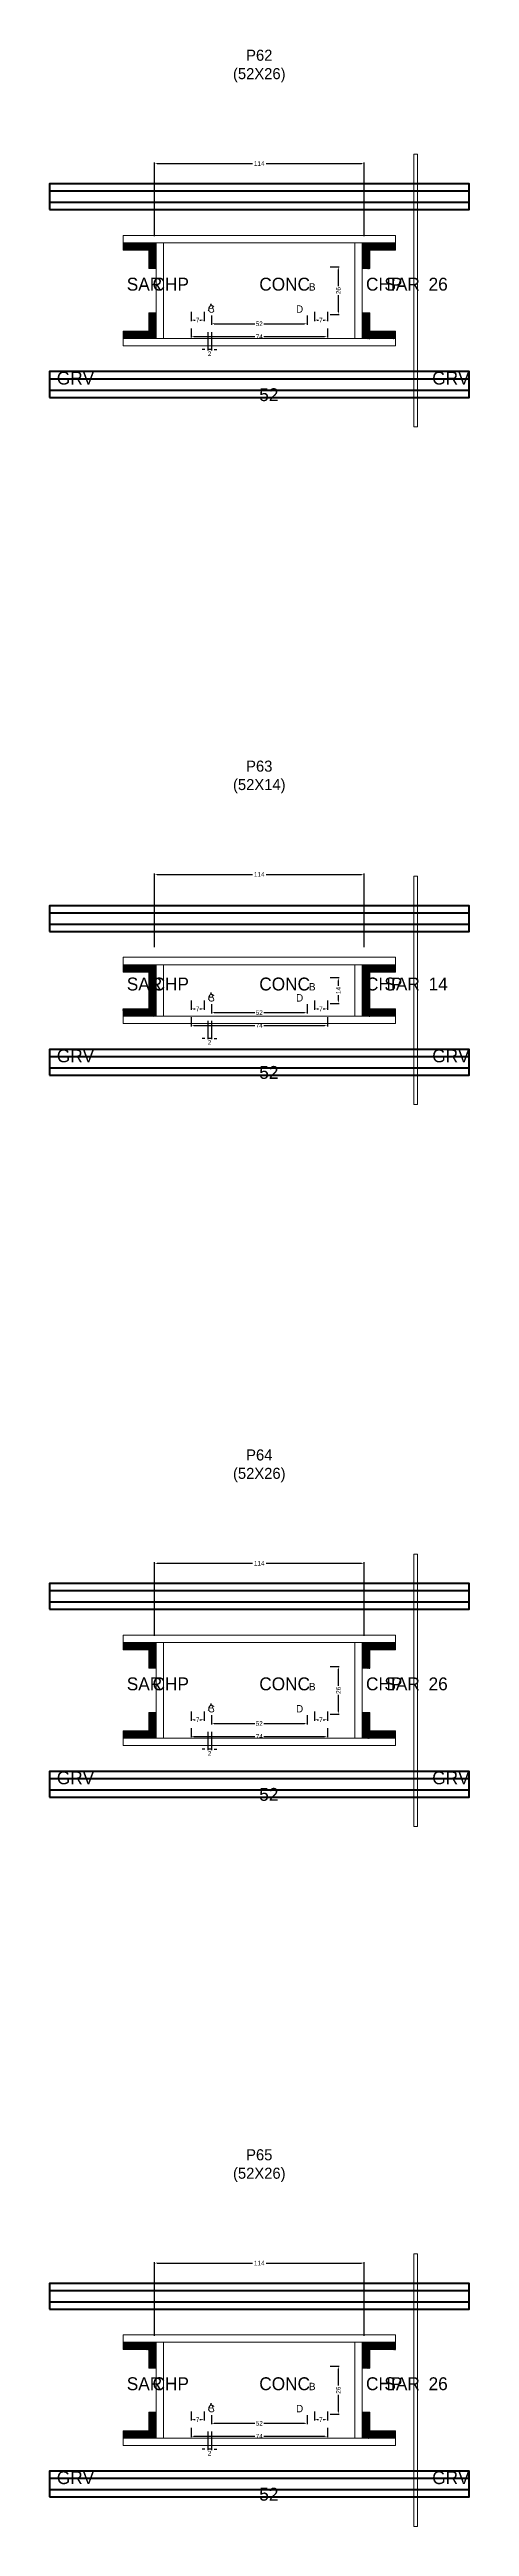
# Model space of a CAD drawing. Header units: centimetres. Extents: x -10500 to 4105, y -36866 to 295.
# Drawn here: x -114 to 114, y -24254 to -22909 of the extents above; entities that cross this region are included whole.
import ezdxf

# ---------------------------------------------------------------- set-up
doc = ezdxf.new("R2010")
doc.units = ezdxf.units.CM
for name, color, linetype in [('COTA', 241, 'Continuous'), ('GRAVATA', 224, 'Continuous'), ('Hachura', 251, 'Continuous'), ('NOMENCLATURA', 7, 'Continuous'), ('SARRAFO', 251, 'Continuous'), ('Texto Seção', 7, 'Continuous')]:
    doc.layers.add(name, color=color, linetype=linetype)
doc.dimstyles.new('cotax2', dxfattribs={"dimtxt": 2.5, "dimasz": 1.5, "dimexe": 0.5, "dimexo": 0.5, "dimgap": 0.5, "dimtad": 1, "dimcen": 2.5, "dimazin": 3, "dimtfac": 1, "dimtmove": 0, "dimatfit": 3})

msp = doc.modelspace()

# ---------------------------------------------------------------- texts
at = {"layer": 'NOMENCLATURA'}
for s, p in [('B', (27, -23040)), ('A', (-28, -23051)), ('C', (-28, -23052)), ('D', (20, -23052)), ('A', (-28, -23425)), ('C', (-28, -23426)), ('D', (20, -23426)), ('B', (27, -23420)), ('B', (27, -23800)), ('A', (-28, -23811)), ('C', (-28, -23812)), ('D', (20, -23812)), ('B', (27, -24180)), ('A', (-28, -24191)), ('C', (-28, -24192)), ('D', (20, -24192))]:
    msp.add_text(s, height=4, dxfattribs=at).set_placement(p)
at = {"layer": 'NOMENCLATURA', "char_height": 6, "attachment_point": 8}
for s, insert in [('P62\\P(52X26)', (0, -22927)), ('P63\\P(52X14)', (0, -23313)), ('P64\\P(52X26)', (0, -23687)), ('P65\\P(52X26)', (0, -24067))]:
    msp.add_mtext(s, dxfattribs=dict(at, insert=insert))
at = {"layer": 'Texto Seção'}
for s, p in [('SAR', (-72, -23040)), ('CHP', (-58, -23040)), ('CONC', (0, -23040)), ('CHP', (58, -23040)), ('SAR', (68, -23040)), ('26', (92, -23040)), ('GRV', (-110, -23091)), ('GRV', (94, -23091)), ('52', (0, -23100)), ('SAR', (-72, -23420)), ('CHP', (-58, -23420)), ('CONC', (0, -23420)), ('CHP', (58, -23420)), ('SAR', (68, -23420)), ('14', (92, -23420)), ('GRV', (-110, -23459)), ('GRV', (94, -23459)), ('52', (0, -23468)), ('SAR', (-72, -23800)), ('CHP', (-58, -23800)), ('CONC', (0, -23800)), ('CHP', (58, -23800)), ('SAR', (68, -23800)), ('26', (92, -23800)), ('GRV', (-110, -23851)), ('GRV', (94, -23851)), ('52', (0, -23860)), ('SAR', (-72, -24180)), ('CHP', (-58, -24180)), ('CONC', (0, -24180)), ('CHP', (58, -24180)), ('SAR', (68, -24180)), ('26', (92, -24180)), ('GRV', (-110, -24231)), ('52', (0, -24240)), ('GRV', (94, -24231))]:
    msp.add_text(s, height=7, dxfattribs=at).set_placement(p)

# ---------------------------------------------------------------- blocks, each defined once
blk = doc.blocks.new('_CLOSEDFILLED')
at = {"color": 0, "linetype": 'BYBLOCK'}
blk.add_solid([(-1, 0.16), (0, 0), (-1, -0.16)], dxfattribs=at)
blk = doc.blocks.new('*D1678')
for p, q in [((-37, -24200.5), (-37, -24205.5)), ((-35.5, -24205), (-2.5, -24205)), ((2.5, -24205), (35.5, -24205)), ((37, -24200.5), (37, -24205.5))]:
    blk.add_line(p, q)
at = {"layer": 'Defpoints'}
for p in [(-37, -24200), (-37, -24205), (37, -24200)]:
    blk.add_point(p, dxfattribs=at)
at = {"layer": 'COTA', "xscale": 1.5, "yscale": 1.5, "rotation": 180}
blk.add_blockref('_CLOSEDFILLED', (-37, -24205), dxfattribs=at)
at = {"layer": 'COTA', "xscale": 1.5, "yscale": 1.5}
blk.add_blockref('_CLOSEDFILLED', (37, -24205), dxfattribs=at)
at = {"layer": 'COTA', "insert": (0, -24205), "char_height": 2.5, "attachment_point": 5}
blk.add_mtext('74', dxfattribs=at)
blk = doc.blocks.new('*D1679')
for p, q in [((-26, -24193.5), (-26, -24198.5)), ((26, -24193.5), (26, -24198.5)), ((-24.5, -24198), (-2.5, -24198)), ((2.5, -24198), (24.5, -24198))]:
    blk.add_line(p, q)
at = {"layer": 'Defpoints'}
for p in [(-26, -24193), (26, -24193), (-26, -24198)]:
    blk.add_point(p, dxfattribs=at)
at = {"layer": 'COTA', "xscale": 1.5, "yscale": 1.5, "rotation": 180}
blk.add_blockref('_CLOSEDFILLED', (-26, -24198), dxfattribs=at)
at = {"layer": 'COTA', "xscale": 1.5, "yscale": 1.5}
blk.add_blockref('_CLOSEDFILLED', (26, -24198), dxfattribs=at)
at = {"layer": 'COTA', "insert": (0, -24198), "char_height": 2.5, "attachment_point": 5}
blk.add_mtext('52', dxfattribs=at)
blk = doc.blocks.new('*D1680')
for p, q in [((38.5, -24167), (43.5, -24167)), ((43, -24177.5), (43, -24168.5)), ((38.5, -24193), (43.5, -24193)), ((43, -24191.5), (43, -24182.5))]:
    blk.add_line(p, q)
at = {"layer": 'Defpoints'}
for p in [(38, -24167), (38, -24193), (43, -24193)]:
    blk.add_point(p, dxfattribs=at)
at = {"layer": 'COTA', "xscale": 1.5, "yscale": 1.5}
for p, rotation in [((43, -24167), 90), ((43, -24193), 270)]:
    blk.add_blockref('_CLOSEDFILLED', p, dxfattribs=dict(at, rotation=rotation))
at = {"layer": 'COTA', "insert": (43, -24180), "char_height": 2.5, "attachment_point": 5, "rotation": 90}
blk.add_mtext('26', dxfattribs=at)
blk = doc.blocks.new('*D1681')
for p, q in [((-37, -24191.5), (-37, -24196.5)), ((-30, -24191.5), (-30, -24196.5)), ((-35.5, -24196), (-34.75, -24196)), ((-32.25, -24196), (-31.5, -24196))]:
    blk.add_line(p, q)
at = {"layer": 'Defpoints'}
for p in [(-37, -24191), (-30, -24191), (-37, -24196)]:
    blk.add_point(p, dxfattribs=at)
at = {"layer": 'COTA', "xscale": 1.5, "yscale": 1.5, "rotation": 180}
blk.add_blockref('_CLOSEDFILLED', (-37, -24196), dxfattribs=at)
at = {"layer": 'COTA', "xscale": 1.5, "yscale": 1.5}
blk.add_blockref('_CLOSEDFILLED', (-30, -24196), dxfattribs=at)
at = {"layer": 'COTA', "insert": (-33.5, -24196), "char_height": 2.5, "attachment_point": 5}
blk.add_mtext('7', dxfattribs=at)
blk = doc.blocks.new('*D1682')
for p, q in [((30, -24191.5), (30, -24196.5)), ((37, -24191.5), (37, -24196.5)), ((31.5, -24196), (32.25, -24196)), ((34.75, -24196), (35.5, -24196))]:
    blk.add_line(p, q)
at = {"layer": 'Defpoints'}
for p in [(30, -24191), (37, -24191), (30, -24196)]:
    blk.add_point(p, dxfattribs=at)
at = {"layer": 'COTA', "xscale": 1.5, "yscale": 1.5, "rotation": 180}
blk.add_blockref('_CLOSEDFILLED', (30, -24196), dxfattribs=at)
at = {"layer": 'COTA', "xscale": 1.5, "yscale": 1.5}
blk.add_blockref('_CLOSEDFILLED', (37, -24196), dxfattribs=at)
at = {"layer": 'COTA', "insert": (33.5, -24196), "char_height": 2.5, "attachment_point": 5}
blk.add_mtext('7', dxfattribs=at)
blk = doc.blocks.new('*D1683')
for p, q in [((-57, -24150.5), (-57, -24110.5)), ((-55.5, -24111), (-3.75, -24111)), ((3.75, -24111), (55.5, -24111)), ((57, -24150.5), (57, -24110.5))]:
    blk.add_line(p, q)
at = {"layer": 'Defpoints'}
for p in [(-57, -24111), (-57, -24151), (57, -24151)]:
    blk.add_point(p, dxfattribs=at)
at = {"layer": 'COTA', "xscale": 1.5, "yscale": 1.5, "rotation": 180}
blk.add_blockref('_CLOSEDFILLED', (-57, -24111), dxfattribs=at)
at = {"layer": 'COTA', "xscale": 1.5, "yscale": 1.5}
blk.add_blockref('_CLOSEDFILLED', (57, -24111), dxfattribs=at)
at = {"layer": 'COTA', "insert": (0, -24111), "char_height": 2.5, "attachment_point": 5}
blk.add_mtext('114', dxfattribs=at)
blk = doc.blocks.new('*D1652')
for p, q in [((-37, -23820.5), (-37, -23825.5)), ((-35.5, -23825), (-2.5, -23825)), ((2.5, -23825), (35.5, -23825)), ((37, -23820.5), (37, -23825.5))]:
    blk.add_line(p, q)
at = {"layer": 'Defpoints'}
for p in [(-37, -23820), (-37, -23825), (37, -23820)]:
    blk.add_point(p, dxfattribs=at)
at = {"layer": 'COTA', "xscale": 1.5, "yscale": 1.5, "rotation": 180}
blk.add_blockref('_CLOSEDFILLED', (-37, -23825), dxfattribs=at)
at = {"layer": 'COTA', "xscale": 1.5, "yscale": 1.5}
blk.add_blockref('_CLOSEDFILLED', (37, -23825), dxfattribs=at)
at = {"layer": 'COTA', "insert": (0, -23825), "char_height": 2.5, "attachment_point": 5}
blk.add_mtext('74', dxfattribs=at)
blk = doc.blocks.new('*D1653')
for p, q in [((-26, -23813.5), (-26, -23818.5)), ((-24.5, -23818), (-2.5, -23818)), ((2.5, -23818), (24.5, -23818)), ((26, -23813.5), (26, -23818.5))]:
    blk.add_line(p, q)
at = {"layer": 'Defpoints'}
for p in [(-26, -23813), (-26, -23818), (26, -23813)]:
    blk.add_point(p, dxfattribs=at)
at = {"layer": 'COTA', "xscale": 1.5, "yscale": 1.5, "rotation": 180}
blk.add_blockref('_CLOSEDFILLED', (-26, -23818), dxfattribs=at)
at = {"layer": 'COTA', "xscale": 1.5, "yscale": 1.5}
blk.add_blockref('_CLOSEDFILLED', (26, -23818), dxfattribs=at)
at = {"layer": 'COTA', "insert": (0, -23818), "char_height": 2.5, "attachment_point": 5}
blk.add_mtext('52', dxfattribs=at)
blk = doc.blocks.new('*D1654')
for p, q in [((38.5, -23787), (43.5, -23787)), ((43, -23797.5), (43, -23788.5)), ((43, -23811.5), (43, -23802.5)), ((38.5, -23813), (43.5, -23813))]:
    blk.add_line(p, q)
at = {"layer": 'Defpoints'}
for p in [(38, -23787), (38, -23813), (43, -23813)]:
    blk.add_point(p, dxfattribs=at)
at = {"layer": 'COTA', "xscale": 1.5, "yscale": 1.5}
for p, rotation in [((43, -23787), 90), ((43, -23813), 270)]:
    blk.add_blockref('_CLOSEDFILLED', p, dxfattribs=dict(at, rotation=rotation))
at = {"layer": 'COTA', "insert": (43, -23800), "char_height": 2.5, "attachment_point": 5, "rotation": 90}
blk.add_mtext('26', dxfattribs=at)
blk = doc.blocks.new('*D1655')
for p, q in [((-37, -23811.5), (-37, -23816.5)), ((-35.5, -23816), (-34.75, -23816)), ((-32.25, -23816), (-31.5, -23816)), ((-30, -23811.5), (-30, -23816.5))]:
    blk.add_line(p, q)
at = {"layer": 'Defpoints'}
for p in [(-37, -23811), (-37, -23816), (-30, -23811)]:
    blk.add_point(p, dxfattribs=at)
at = {"layer": 'COTA', "xscale": 1.5, "yscale": 1.5, "rotation": 180}
blk.add_blockref('_CLOSEDFILLED', (-37, -23816), dxfattribs=at)
at = {"layer": 'COTA', "xscale": 1.5, "yscale": 1.5}
blk.add_blockref('_CLOSEDFILLED', (-30, -23816), dxfattribs=at)
at = {"layer": 'COTA', "insert": (-33.5, -23816), "char_height": 2.5, "attachment_point": 5}
blk.add_mtext('7', dxfattribs=at)
blk = doc.blocks.new('*D1656')
for p, q in [((30, -23811.5), (30, -23816.5)), ((31.5, -23816), (32.25, -23816)), ((34.75, -23816), (35.5, -23816)), ((37, -23811.5), (37, -23816.5))]:
    blk.add_line(p, q)
at = {"layer": 'Defpoints'}
for p in [(30, -23811), (30, -23816), (37, -23811)]:
    blk.add_point(p, dxfattribs=at)
at = {"layer": 'COTA', "xscale": 1.5, "yscale": 1.5, "rotation": 180}
blk.add_blockref('_CLOSEDFILLED', (30, -23816), dxfattribs=at)
at = {"layer": 'COTA', "xscale": 1.5, "yscale": 1.5}
blk.add_blockref('_CLOSEDFILLED', (37, -23816), dxfattribs=at)
at = {"layer": 'COTA', "insert": (33.5, -23816), "char_height": 2.5, "attachment_point": 5}
blk.add_mtext('7', dxfattribs=at)
blk = doc.blocks.new('*D1657')
for p, q in [((-57, -23770.5), (-57, -23730.5)), ((-55.5, -23731), (-3.75, -23731)), ((3.75, -23731), (55.5, -23731)), ((57, -23770.5), (57, -23730.5))]:
    blk.add_line(p, q)
at = {"layer": 'Defpoints'}
for p in [(-57, -23731), (-57, -23771), (57, -23771)]:
    blk.add_point(p, dxfattribs=at)
at = {"layer": 'COTA', "xscale": 1.5, "yscale": 1.5, "rotation": 180}
blk.add_blockref('_CLOSEDFILLED', (-57, -23731), dxfattribs=at)
at = {"layer": 'COTA', "xscale": 1.5, "yscale": 1.5}
blk.add_blockref('_CLOSEDFILLED', (57, -23731), dxfattribs=at)
at = {"layer": 'COTA', "insert": (0, -23731), "char_height": 2.5, "attachment_point": 5}
blk.add_mtext('114', dxfattribs=at)
blk = doc.blocks.new('*D1626')
for p, q in [((-37, -23434.5), (-37, -23439.5)), ((-35.5, -23439), (-2.5, -23439)), ((2.5, -23439), (35.5, -23439)), ((37, -23434.5), (37, -23439.5))]:
    blk.add_line(p, q)
at = {"layer": 'Defpoints'}
for p in [(-37, -23434), (-37, -23439), (37, -23434)]:
    blk.add_point(p, dxfattribs=at)
at = {"layer": 'COTA', "xscale": 1.5, "yscale": 1.5, "rotation": 180}
blk.add_blockref('_CLOSEDFILLED', (-37, -23439), dxfattribs=at)
at = {"layer": 'COTA', "xscale": 1.5, "yscale": 1.5}
blk.add_blockref('_CLOSEDFILLED', (37, -23439), dxfattribs=at)
at = {"layer": 'COTA', "insert": (0, -23439), "char_height": 2.5, "attachment_point": 5}
blk.add_mtext('74', dxfattribs=at)
blk = doc.blocks.new('*D1627')
for p, q in [((-26, -23427.5), (-26, -23432.5)), ((26, -23427.5), (26, -23432.5)), ((-24.5, -23432), (-2.5, -23432)), ((2.5, -23432), (24.5, -23432))]:
    blk.add_line(p, q)
at = {"layer": 'Defpoints'}
for p in [(-26, -23427), (26, -23427), (-26, -23432)]:
    blk.add_point(p, dxfattribs=at)
at = {"layer": 'COTA', "xscale": 1.5, "yscale": 1.5, "rotation": 180}
blk.add_blockref('_CLOSEDFILLED', (-26, -23432), dxfattribs=at)
at = {"layer": 'COTA', "xscale": 1.5, "yscale": 1.5}
blk.add_blockref('_CLOSEDFILLED', (26, -23432), dxfattribs=at)
at = {"layer": 'COTA', "insert": (0, -23432), "char_height": 2.5, "attachment_point": 5}
blk.add_mtext('52', dxfattribs=at)
blk = doc.blocks.new('*D1628')
for p, q in [((38.5, -23413), (43.5, -23413)), ((43, -23417.5), (43, -23414.5)), ((38.5, -23427), (43.5, -23427)), ((43, -23425.5), (43, -23422.5))]:
    blk.add_line(p, q)
at = {"layer": 'Defpoints'}
for p in [(38, -23413), (38, -23427), (43, -23427)]:
    blk.add_point(p, dxfattribs=at)
at = {"layer": 'COTA', "xscale": 1.5, "yscale": 1.5}
for p, rotation in [((43, -23413), 90), ((43, -23427), 270)]:
    blk.add_blockref('_CLOSEDFILLED', p, dxfattribs=dict(at, rotation=rotation))
at = {"layer": 'COTA', "insert": (43, -23420), "char_height": 2.5, "attachment_point": 5, "rotation": 90}
blk.add_mtext('14', dxfattribs=at)
blk = doc.blocks.new('*D1629')
for p, q in [((-37, -23425.5), (-37, -23430.5)), ((-30, -23425.5), (-30, -23430.5)), ((-35.5, -23430), (-34.75, -23430)), ((-32.25, -23430), (-31.5, -23430))]:
    blk.add_line(p, q)
at = {"layer": 'Defpoints'}
for p in [(-37, -23425), (-30, -23425), (-37, -23430)]:
    blk.add_point(p, dxfattribs=at)
at = {"layer": 'COTA', "xscale": 1.5, "yscale": 1.5, "rotation": 180}
blk.add_blockref('_CLOSEDFILLED', (-37, -23430), dxfattribs=at)
at = {"layer": 'COTA', "xscale": 1.5, "yscale": 1.5}
blk.add_blockref('_CLOSEDFILLED', (-30, -23430), dxfattribs=at)
at = {"layer": 'COTA', "insert": (-33.5, -23430), "char_height": 2.5, "attachment_point": 5}
blk.add_mtext('7', dxfattribs=at)
blk = doc.blocks.new('*D1630')
for p, q in [((30, -23425.5), (30, -23430.5)), ((37, -23425.5), (37, -23430.5)), ((31.5, -23430), (32.25, -23430)), ((34.75, -23430), (35.5, -23430))]:
    blk.add_line(p, q)
at = {"layer": 'Defpoints'}
for p in [(30, -23425), (37, -23425), (30, -23430)]:
    blk.add_point(p, dxfattribs=at)
at = {"layer": 'COTA', "xscale": 1.5, "yscale": 1.5, "rotation": 180}
blk.add_blockref('_CLOSEDFILLED', (30, -23430), dxfattribs=at)
at = {"layer": 'COTA', "xscale": 1.5, "yscale": 1.5}
blk.add_blockref('_CLOSEDFILLED', (37, -23430), dxfattribs=at)
at = {"layer": 'COTA', "insert": (33.5, -23430), "char_height": 2.5, "attachment_point": 5}
blk.add_mtext('7', dxfattribs=at)
blk = doc.blocks.new('*D1631')
for p, q in [((-57, -23396.5), (-57, -23356.5)), ((-55.5, -23357), (-3.75, -23357)), ((3.75, -23357), (55.5, -23357)), ((57, -23396.5), (57, -23356.5))]:
    blk.add_line(p, q)
at = {"layer": 'Defpoints'}
for p in [(-57, -23357), (-57, -23397), (57, -23397)]:
    blk.add_point(p, dxfattribs=at)
at = {"layer": 'COTA', "xscale": 1.5, "yscale": 1.5, "rotation": 180}
blk.add_blockref('_CLOSEDFILLED', (-57, -23357), dxfattribs=at)
at = {"layer": 'COTA', "xscale": 1.5, "yscale": 1.5}
blk.add_blockref('_CLOSEDFILLED', (57, -23357), dxfattribs=at)
at = {"layer": 'COTA', "insert": (0, -23357), "char_height": 2.5, "attachment_point": 5}
blk.add_mtext('114', dxfattribs=at)
blk = doc.blocks.new('*D1600')
for p, q in [((-37, -23060.5), (-37, -23065.5)), ((37, -23060.5), (37, -23065.5)), ((-35.5, -23065), (-2.5, -23065)), ((2.5, -23065), (35.5, -23065))]:
    blk.add_line(p, q)
at = {"layer": 'Defpoints'}
for p in [(-37, -23060), (37, -23060), (-37, -23065)]:
    blk.add_point(p, dxfattribs=at)
at = {"layer": 'COTA', "xscale": 1.5, "yscale": 1.5, "rotation": 180}
blk.add_blockref('_CLOSEDFILLED', (-37, -23065), dxfattribs=at)
at = {"layer": 'COTA', "xscale": 1.5, "yscale": 1.5}
blk.add_blockref('_CLOSEDFILLED', (37, -23065), dxfattribs=at)
at = {"layer": 'COTA', "insert": (0, -23065), "char_height": 2.5, "attachment_point": 5}
blk.add_mtext('74', dxfattribs=at)
blk = doc.blocks.new('*D1601')
for p, q in [((-26, -23053.5), (-26, -23058.5)), ((-24.5, -23058), (-2.5, -23058)), ((2.5, -23058), (24.5, -23058)), ((26, -23053.5), (26, -23058.5))]:
    blk.add_line(p, q)
at = {"layer": 'Defpoints'}
for p in [(-26, -23053), (-26, -23058), (26, -23053)]:
    blk.add_point(p, dxfattribs=at)
at = {"layer": 'COTA', "xscale": 1.5, "yscale": 1.5, "rotation": 180}
blk.add_blockref('_CLOSEDFILLED', (-26, -23058), dxfattribs=at)
at = {"layer": 'COTA', "xscale": 1.5, "yscale": 1.5}
blk.add_blockref('_CLOSEDFILLED', (26, -23058), dxfattribs=at)
at = {"layer": 'COTA', "insert": (0, -23058), "char_height": 2.5, "attachment_point": 5}
blk.add_mtext('52', dxfattribs=at)
blk = doc.blocks.new('*D1602')
for p, q in [((38.5, -23027), (43.5, -23027)), ((43, -23037.5), (43, -23028.5)), ((43, -23051.5), (43, -23042.5)), ((38.5, -23053), (43.5, -23053))]:
    blk.add_line(p, q)
at = {"layer": 'Defpoints'}
for p in [(38, -23027), (38, -23053), (43, -23053)]:
    blk.add_point(p, dxfattribs=at)
at = {"layer": 'COTA', "xscale": 1.5, "yscale": 1.5}
for p, rotation in [((43, -23027), 90), ((43, -23053), 270)]:
    blk.add_blockref('_CLOSEDFILLED', p, dxfattribs=dict(at, rotation=rotation))
at = {"layer": 'COTA', "insert": (43, -23040), "char_height": 2.5, "attachment_point": 5, "rotation": 90}
blk.add_mtext('26', dxfattribs=at)
blk = doc.blocks.new('*D1603')
for p, q in [((-37, -23051.5), (-37, -23056.5)), ((-30, -23051.5), (-30, -23056.5)), ((-35.5, -23056), (-34.75, -23056)), ((-32.25, -23056), (-31.5, -23056))]:
    blk.add_line(p, q)
at = {"layer": 'Defpoints'}
for p in [(-37, -23051), (-30, -23051), (-37, -23056)]:
    blk.add_point(p, dxfattribs=at)
at = {"layer": 'COTA', "xscale": 1.5, "yscale": 1.5, "rotation": 180}
blk.add_blockref('_CLOSEDFILLED', (-37, -23056), dxfattribs=at)
at = {"layer": 'COTA', "xscale": 1.5, "yscale": 1.5}
blk.add_blockref('_CLOSEDFILLED', (-30, -23056), dxfattribs=at)
at = {"layer": 'COTA', "insert": (-33.5, -23056), "char_height": 2.5, "attachment_point": 5}
blk.add_mtext('7', dxfattribs=at)
blk = doc.blocks.new('*D1604')
for p, q in [((30, -23051.5), (30, -23056.5)), ((37, -23051.5), (37, -23056.5)), ((31.5, -23056), (32.25, -23056)), ((34.75, -23056), (35.5, -23056))]:
    blk.add_line(p, q)
at = {"layer": 'Defpoints'}
for p in [(30, -23051), (37, -23051), (30, -23056)]:
    blk.add_point(p, dxfattribs=at)
at = {"layer": 'COTA', "xscale": 1.5, "yscale": 1.5, "rotation": 180}
blk.add_blockref('_CLOSEDFILLED', (30, -23056), dxfattribs=at)
at = {"layer": 'COTA', "xscale": 1.5, "yscale": 1.5}
blk.add_blockref('_CLOSEDFILLED', (37, -23056), dxfattribs=at)
at = {"layer": 'COTA', "insert": (33.5, -23056), "char_height": 2.5, "attachment_point": 5}
blk.add_mtext('7', dxfattribs=at)
blk = doc.blocks.new('*D1605')
for p, q in [((-57, -23010.5), (-57, -22970.5)), ((57, -23010.5), (57, -22970.5)), ((-55.5, -22971), (-3.75, -22971)), ((3.75, -22971), (55.5, -22971))]:
    blk.add_line(p, q)
at = {"layer": 'Defpoints'}
for p in [(-57, -22971), (-57, -23011), (57, -23011)]:
    blk.add_point(p, dxfattribs=at)
at = {"layer": 'COTA', "xscale": 1.5, "yscale": 1.5, "rotation": 180}
blk.add_blockref('_CLOSEDFILLED', (-57, -22971), dxfattribs=at)
at = {"layer": 'COTA', "xscale": 1.5, "yscale": 1.5}
blk.add_blockref('_CLOSEDFILLED', (57, -22971), dxfattribs=at)
at = {"layer": 'COTA', "insert": (0, -22971), "char_height": 2.5, "attachment_point": 5}
blk.add_mtext('114', dxfattribs=at)

# ---------------------------------------------------------------- dimensions: what is measured, and where the dimension line sits
at = {"layer": 'COTA'}
for base, p1, p2, picture, middle in [((-57, -22971), (-57, -23011), (57, -23011), '*D1605', (0, -22971)), ((-37, -23056), (-37, -23051), (-30, -23051), '*D1603', (-33.5, -23056)), ((30, -23056), (30, -23051), (37, -23051), '*D1604', (33.5, -23056)), ((-37, -23065), (-37, -23060), (37, -23060), '*D1600', (0, -23065)), ((-26, -23058), (-26, -23053), (26, -23053), '*D1601', (0, -23058)), ((-57, -23357), (-57, -23397), (57, -23397), '*D1631', (0, -23357)), ((-37, -23430), (-37, -23425), (-30, -23425), '*D1629', (-33.5, -23430)), ((-26, -23432), (-26, -23427), (26, -23427), '*D1627', (0, -23432)), ((30, -23430), (30, -23425), (37, -23425), '*D1630', (33.5, -23430)), ((-37, -23439), (-37, -23434), (37, -23434), '*D1626', (0, -23439)), ((-57, -23731), (-57, -23771), (57, -23771), '*D1657', (0, -23731)), ((-37, -23816), (-37, -23811), (-30, -23811), '*D1655', (-33.5, -23816)), ((-26, -23818), (-26, -23813), (26, -23813), '*D1653', (0, -23818)), ((30, -23816), (30, -23811), (37, -23811), '*D1656', (33.5, -23816)), ((-37, -23825), (-37, -23820), (37, -23820), '*D1652', (0, -23825)), ((-57, -24111), (-57, -24151), (57, -24151), '*D1683', (0, -24111)), ((-37, -24196), (-37, -24191), (-30, -24191), '*D1681', (-33.5, -24196)), ((-26, -24198), (-26, -24193), (26, -24193), '*D1679', (0, -24198)), ((30, -24196), (30, -24191), (37, -24191), '*D1682', (33.5, -24196)), ((-37, -24205), (-37, -24200), (37, -24200), '*D1678', (0, -24205))]:
    dim = msp.add_linear_dim(base=base, p1=p1, p2=p2, dimstyle='cotax2', dxfattribs=at)
    dim.commit()
    dim.dimension.update_dxf_attribs({"geometry": picture, "text_midpoint": middle})
for base, p1, p2, picture, middle in [((43, -23053), (38, -23053), (38, -23027), '*D1602', (43, -23040)), ((43, -23427), (38, -23427), (38, -23413), '*D1628', (43, -23420)), ((43, -23813), (38, -23813), (38, -23787), '*D1654', (43, -23800)), ((43, -24193), (38, -24193), (38, -24167), '*D1680', (43, -24180))]:
    dim = msp.add_linear_dim(base=base, p1=p1, p2=p2, angle=90, dimstyle='cotax2', dxfattribs=at)
    dim.commit()
    dim.dimension.update_dxf_attribs({"geometry": picture, "text_midpoint": middle})
for base, p1, p2 in [((-26, -23072), (-26, -23062), (-28, -23062)), ((-26, -23446), (-26, -23436), (-28, -23436)), ((-26, -23832), (-26, -23822), (-28, -23822)), ((-26, -24212), (-26, -24202), (-28, -24202))]:
    msp.add_linear_dim(base=base, p1=p1, p2=p2, dimstyle='cotax2', dxfattribs=at).render()

# ---------------------------------------------------------------- hatches: boundary and pattern name
at = {"layer": 'SARRAFO'}
h = msp.add_hatch(dxfattribs=at)
h.set_pattern_fill('SOLID', scale=2)
h.paths.add_polyline_path([(-74, -23018), (-60, -23018), (-60, -23014), (-74, -23014)])
h = msp.add_hatch(dxfattribs=at)
h.set_pattern_fill('SOLID', scale=2)
h.paths.add_polyline_path([(-60, -23028), (-56, -23028), (-56, -23014), (-60, -23014)])
h = msp.add_hatch(dxfattribs=at)
h.set_pattern_fill('SOLID', scale=2)
h.paths.add_polyline_path([(56, -23028), (60, -23028), (60, -23014), (56, -23014)])
h = msp.add_hatch(dxfattribs=at)
h.set_pattern_fill('SOLID', scale=2)
h.paths.add_polyline_path([(60, -23018), (74, -23018), (74, -23014), (60, -23014)])
h = msp.add_hatch(dxfattribs=at)
h.set_pattern_fill('SOLID', scale=2)
h.paths.add_polyline_path([(-74, -23066), (-60, -23066), (-60, -23062), (-74, -23062)])
h = msp.add_hatch(dxfattribs=at)
h.set_pattern_fill('SOLID', scale=2)
h.paths.add_polyline_path([(-60, -23066), (-56, -23066), (-56, -23052), (-60, -23052)])
h = msp.add_hatch(dxfattribs=at)
h.set_pattern_fill('SOLID', scale=2)
h.paths.add_polyline_path([(56, -23066), (60, -23066), (60, -23052), (56, -23052)])
h = msp.add_hatch(dxfattribs=at)
h.set_pattern_fill('SOLID', scale=2)
h.paths.add_polyline_path([(60, -23066), (74, -23066), (74, -23062), (60, -23062)])
h = msp.add_hatch(dxfattribs=at)
h.set_pattern_fill('SOLID', scale=2)
h.paths.add_polyline_path([(-74, -23410), (-60, -23410), (-60, -23406), (-74, -23406)])
h = msp.add_hatch(dxfattribs=at)
h.set_pattern_fill('SOLID', scale=2)
h.paths.add_polyline_path([(-60, -23420), (-56, -23420), (-56, -23406), (-60, -23406)])
h = msp.add_hatch(dxfattribs=at)
h.set_pattern_fill('SOLID', scale=2)
h.paths.add_polyline_path([(56, -23420), (60, -23420), (60, -23406), (56, -23406)])
h = msp.add_hatch(dxfattribs=at)
h.set_pattern_fill('SOLID', scale=2)
h.paths.add_polyline_path([(60, -23410), (74, -23410), (74, -23406), (60, -23406)])
h = msp.add_hatch(dxfattribs=at)
h.set_pattern_fill('SOLID', scale=2)
h.paths.add_polyline_path([(-60, -23434), (-56, -23434), (-56, -23420), (-60, -23420)])
h = msp.add_hatch(dxfattribs=at)
h.set_pattern_fill('SOLID', scale=2)
h.paths.add_polyline_path([(56, -23434), (60, -23434), (60, -23420), (56, -23420)])
h = msp.add_hatch(dxfattribs=at)
h.set_pattern_fill('SOLID', scale=2)
h.paths.add_polyline_path([(-74, -23434), (-60, -23434), (-60, -23430), (-74, -23430)])
h = msp.add_hatch(dxfattribs=at)
h.set_pattern_fill('SOLID', scale=2)
h.paths.add_polyline_path([(60, -23434), (74, -23434), (74, -23430), (60, -23430)])
h = msp.add_hatch(dxfattribs=at)
h.set_pattern_fill('SOLID', scale=2)
h.paths.add_polyline_path([(-74, -23778), (-60, -23778), (-60, -23774), (-74, -23774)])
h = msp.add_hatch(dxfattribs=at)
h.set_pattern_fill('SOLID', scale=2)
h.paths.add_polyline_path([(-60, -23788), (-56, -23788), (-56, -23774), (-60, -23774)])
h = msp.add_hatch(dxfattribs=at)
h.set_pattern_fill('SOLID', scale=2)
h.paths.add_polyline_path([(56, -23788), (60, -23788), (60, -23774), (56, -23774)])
h = msp.add_hatch(dxfattribs=at)
h.set_pattern_fill('SOLID', scale=2)
h.paths.add_polyline_path([(60, -23778), (74, -23778), (74, -23774), (60, -23774)])
h = msp.add_hatch(dxfattribs=at)
h.set_pattern_fill('SOLID', scale=2)
h.paths.add_polyline_path([(-60, -23826), (-56, -23826), (-56, -23812), (-60, -23812)])
h = msp.add_hatch(dxfattribs=at)
h.set_pattern_fill('SOLID', scale=2)
h.paths.add_polyline_path([(56, -23826), (60, -23826), (60, -23812), (56, -23812)])
h = msp.add_hatch(dxfattribs=at)
h.set_pattern_fill('SOLID', scale=2)
h.paths.add_polyline_path([(-74, -23826), (-60, -23826), (-60, -23822), (-74, -23822)])
h = msp.add_hatch(dxfattribs=at)
h.set_pattern_fill('SOLID', scale=2)
h.paths.add_polyline_path([(60, -23826), (74, -23826), (74, -23822), (60, -23822)])
h = msp.add_hatch(dxfattribs=at)
h.set_pattern_fill('SOLID', scale=2)
h.paths.add_polyline_path([(-74, -24158), (-60, -24158), (-60, -24154), (-74, -24154)])
h = msp.add_hatch(dxfattribs=at)
h.set_pattern_fill('SOLID', scale=2)
h.paths.add_polyline_path([(-60, -24168), (-56, -24168), (-56, -24154), (-60, -24154)])
h = msp.add_hatch(dxfattribs=at)
h.set_pattern_fill('SOLID', scale=2)
h.paths.add_polyline_path([(56, -24168), (60, -24168), (60, -24154), (56, -24154)])
h = msp.add_hatch(dxfattribs=at)
h.set_pattern_fill('SOLID', scale=2)
h.paths.add_polyline_path([(60, -24158), (74, -24158), (74, -24154), (60, -24154)])
h = msp.add_hatch(dxfattribs=at)
h.set_pattern_fill('SOLID', scale=2)
h.paths.add_polyline_path([(-60, -24206), (-56, -24206), (-56, -24192), (-60, -24192)])
h = msp.add_hatch(dxfattribs=at)
h.set_pattern_fill('SOLID', scale=2)
h.paths.add_polyline_path([(56, -24206), (60, -24206), (60, -24192), (56, -24192)])
h = msp.add_hatch(dxfattribs=at)
h.set_pattern_fill('SOLID', scale=2)
h.paths.add_polyline_path([(-74, -24206), (-60, -24206), (-60, -24202), (-74, -24202)])
h = msp.add_hatch(dxfattribs=at)
h.set_pattern_fill('SOLID', scale=2)
h.paths.add_polyline_path([(60, -24206), (74, -24206), (74, -24202), (60, -24202)])

# ---------------------------------------------------------------- linework, layer by layer
at = {"layer": 'GRAVATA', "lineweight": 50}
for points in [[(-114, -22996), (114, -22996), (114, -22982), (-114, -22982)], [(-114, -22992), (114, -22992), (114, -22986), (-114, -22986)], [(-114, -23098), (114, -23098), (114, -23084), (-114, -23084)], [(-114, -23094), (114, -23094), (114, -23088), (-114, -23088)], [(-114, -23388), (114, -23388), (114, -23374), (-114, -23374)], [(-114, -23384), (114, -23384), (114, -23378), (-114, -23378)], [(-114, -23466), (114, -23466), (114, -23452), (-114, -23452)], [(-114, -23462), (114, -23462), (114, -23456), (-114, -23456)], [(-114, -23756), (114, -23756), (114, -23742), (-114, -23742)], [(-114, -23752), (114, -23752), (114, -23746), (-114, -23746)], [(-114, -23858), (114, -23858), (114, -23844), (-114, -23844)], [(-114, -23854), (114, -23854), (114, -23848), (-114, -23848)], [(-114, -24136), (114, -24136), (114, -24122), (-114, -24122)], [(-114, -24132), (114, -24132), (114, -24126), (-114, -24126)], [(-114, -24238), (114, -24238), (114, -24224), (-114, -24224)], [(-114, -24234), (114, -24234), (114, -24228), (-114, -24228)]]:
    msp.add_lwpolyline(points, close=True, dxfattribs=at)
at = {"layer": 'Hachura', "lineweight": 13}
for points in [[(84, -23114), (86, -23114), (86, -22966), (84, -22966)], [(84, -23482), (86, -23482), (86, -23358), (84, -23358)], [(84, -23874), (86, -23874), (86, -23726), (84, -23726)], [(84, -24254), (86, -24254), (86, -24106), (84, -24106)]]:
    msp.add_lwpolyline(points, close=True, dxfattribs=at)
at = {"layer": 'Hachura', "lineweight": 18}
for points in [[(-74, -23014), (74, -23014), (74, -23010), (-74, -23010)], [(-56, -23066), (-52, -23066), (-52, -23014), (-56, -23014)], [(52, -23066), (56, -23066), (56, -23014), (52, -23014)], [(-74, -23070), (74, -23070), (74, -23066), (-74, -23066)], [(-74, -23406), (74, -23406), (74, -23402), (-74, -23402)], [(-56, -23434), (-52, -23434), (-52, -23406), (-56, -23406)], [(52, -23434), (56, -23434), (56, -23406), (52, -23406)], [(-74, -23438), (74, -23438), (74, -23434), (-74, -23434)], [(-74, -23774), (74, -23774), (74, -23770), (-74, -23770)], [(-56, -23826), (-52, -23826), (-52, -23774), (-56, -23774)], [(52, -23826), (56, -23826), (56, -23774), (52, -23774)], [(-74, -23830), (74, -23830), (74, -23826), (-74, -23826)], [(-74, -24154), (74, -24154), (74, -24150), (-74, -24150)], [(-56, -24206), (-52, -24206), (-52, -24154), (-56, -24154)], [(52, -24206), (56, -24206), (56, -24154), (52, -24154)], [(-74, -24210), (74, -24210), (74, -24206), (-74, -24206)]]:
    msp.add_lwpolyline(points, close=True, dxfattribs=at)
at = {"layer": 'SARRAFO', "lineweight": 13}
for points in [[(-74, -23018), (-60, -23018), (-60, -23014), (-74, -23014)], [(-60, -23028), (-56, -23028), (-56, -23014), (-60, -23014)], [(56, -23028), (60, -23028), (60, -23014), (56, -23014)], [(60, -23018), (74, -23018), (74, -23014), (60, -23014)], [(-74, -23066), (-60, -23066), (-60, -23062), (-74, -23062)], [(-60, -23066), (-56, -23066), (-56, -23052), (-60, -23052)], [(56, -23066), (60, -23066), (60, -23052), (56, -23052)], [(60, -23066), (74, -23066), (74, -23062), (60, -23062)], [(-74, -23410), (-60, -23410), (-60, -23406), (-74, -23406)], [(-60, -23420), (-56, -23420), (-56, -23406), (-60, -23406)], [(56, -23420), (60, -23420), (60, -23406), (56, -23406)], [(60, -23410), (74, -23410), (74, -23406), (60, -23406)], [(-60, -23434), (-56, -23434), (-56, -23420), (-60, -23420)], [(56, -23434), (60, -23434), (60, -23420), (56, -23420)], [(-74, -23434), (-60, -23434), (-60, -23430), (-74, -23430)], [(60, -23434), (74, -23434), (74, -23430), (60, -23430)], [(-74, -23778), (-60, -23778), (-60, -23774), (-74, -23774)], [(-60, -23788), (-56, -23788), (-56, -23774), (-60, -23774)], [(56, -23788), (60, -23788), (60, -23774), (56, -23774)], [(60, -23778), (74, -23778), (74, -23774), (60, -23774)], [(-60, -23826), (-56, -23826), (-56, -23812), (-60, -23812)], [(56, -23826), (60, -23826), (60, -23812), (56, -23812)], [(-74, -23826), (-60, -23826), (-60, -23822), (-74, -23822)], [(60, -23826), (74, -23826), (74, -23822), (60, -23822)], [(-74, -24158), (-60, -24158), (-60, -24154), (-74, -24154)], [(-60, -24168), (-56, -24168), (-56, -24154), (-60, -24154)], [(56, -24168), (60, -24168), (60, -24154), (56, -24154)], [(60, -24158), (74, -24158), (74, -24154), (60, -24154)], [(-60, -24206), (-56, -24206), (-56, -24192), (-60, -24192)], [(56, -24206), (60, -24206), (60, -24192), (56, -24192)], [(-74, -24206), (-60, -24206), (-60, -24202), (-74, -24202)], [(60, -24206), (74, -24206), (74, -24202), (60, -24202)]]:
    msp.add_lwpolyline(points, close=True, dxfattribs=at)

msp.set_redraw_order([(e.dxf.handle, doc.entitydb.next_handle()) for e in msp.query("TEXT MTEXT ATTDEF DIMENSION ARC_DIMENSION")])  # texts and dimensions are drawn at this point

doc.saveas('drawing.dxf')
